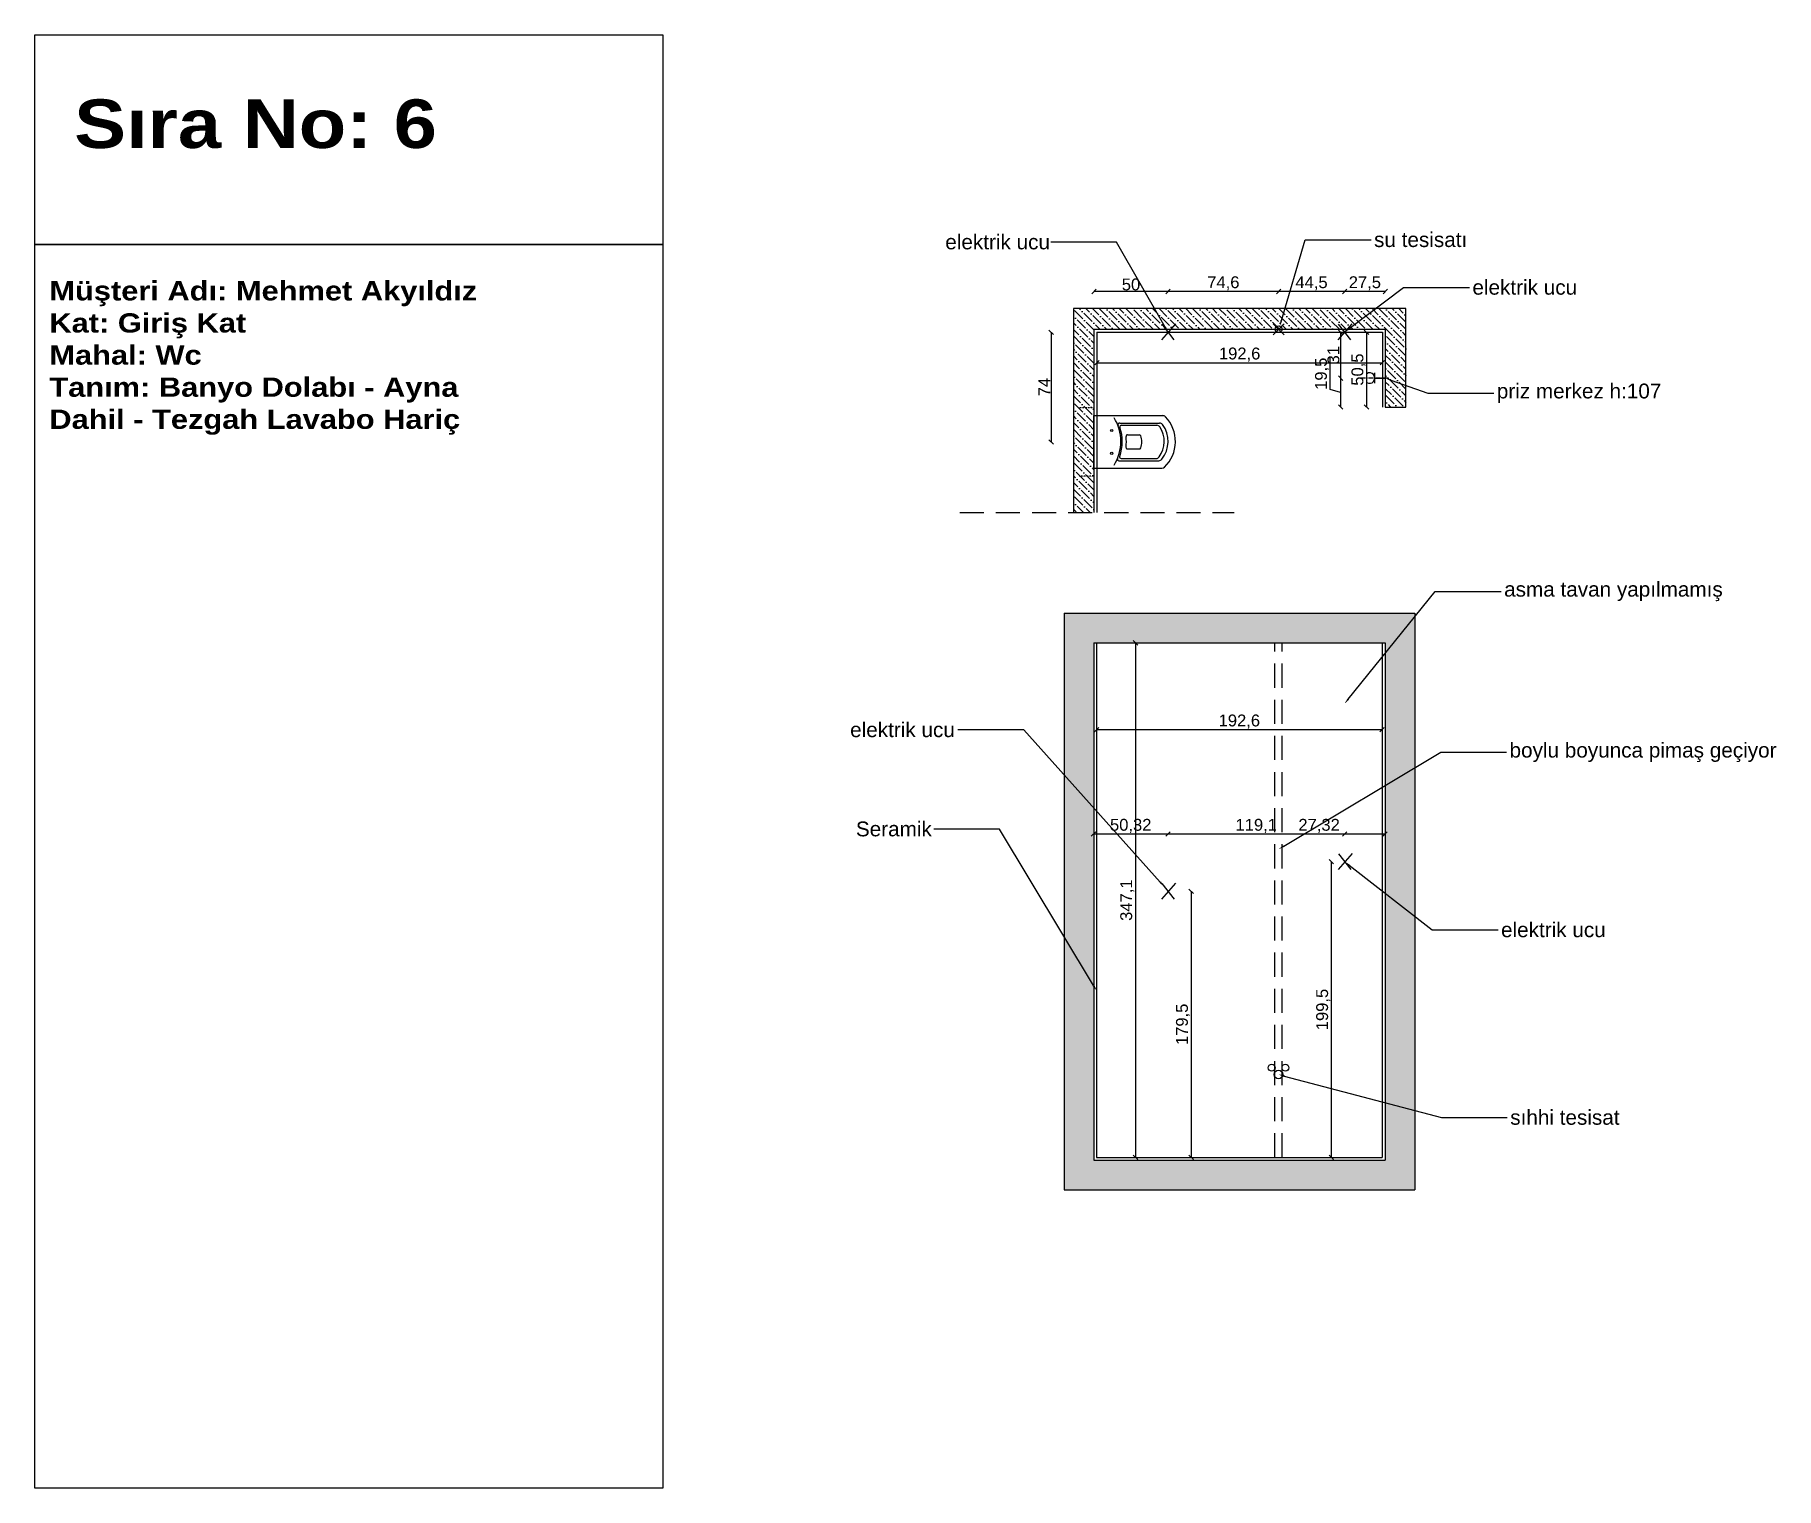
# Model space of a CAD drawing. Header units: millimetres. Extents: x -1860 to 15304, y 307 to 22353.
# Drawn here: x 3092 to 4267, y 15998 to 16978 of the extents above; entities that cross this region are included whole.
import ezdxf
from ezdxf import colors
from ezdxf.entities.mleader import LeaderData, LeaderLine
from ezdxf.math import Vec2, Vec3

# ---------------------------------------------------------------- set-up
doc = ezdxf.new("R2010")
doc.units = ezdxf.units.MM
for name, pattern in [('( Hidden )', [0.375, 0.25, -0.125]), ('CENTER', [50.8, 31.75, -6.35, 6.35, -6.35]), ('DOT', [0.25, 0, -0.25])]:
    doc.linetypes.add(name, pattern=pattern)
for name, color, linetype in [('0_Toner_Axis', 8, 'CENTER'), ('5_Toner_Electrical', 133, 'Continuous'), ('dim_int', 183, 'Continuous'), ('perde', 90, 'Continuous'), ('prizler elektrik', 2, 'Continuous')]:
    doc.layers.add(name, color=color, linetype=linetype)
doc.layers.add('transparan', color=7, linetype='Continuous', transparency=0.75)
doc.layers.add('çerçeve', color=40, linetype='Continuous', lineweight=40)
doc.styles.get("Standard").update_dxf_attribs({"font": 'arial.ttf'})
doc.dimstyles.new('ISO-25', dxfattribs={"dimtxt": 8, "dimasz": 3, "dimexe": 1.25, "dimexo": 0.625, "dimtad": 1, "dimtxsty": 'Standard', "dimblk": 'OBLIQUE', "dimcen": 2.5, "dimse1": 1, "dimse2": 1, "dimadec": 0, "dimazin": 0, "dimtfac": 1, "dimtmove": 0, "dimatfit": 3, "dimldrblk": 'OBLIQUE', "dimfxl": 1, "dimarcsym": 0})

msp = doc.modelspace()

# ---------------------------------------------------------------- texts
at = {"layer": 'çerçeve', "color": 0, "lineweight": 25, "transparency": 33554687, "insert": (3363.45159, 16934.79192), "char_height": 32.7868852, "attachment_point": 3}
msp.add_mtext('{\\fArial Black|b1|i0|c162|p34;Sıra No: 6}', dxfattribs=at)
at = {"layer": 'çerçeve', "color": 0, "lineweight": 25, "transparency": 33554687, "insert": (3390.12929, 16812.16651), "char_height": 13, "width": 288.1522418, "attachment_point": 3}
msp.add_mtext('\\pxql;{\\fArial Black|b1|i0|c162|p34;Müşteri Adı: Mehmet Akyıldız\\PKat: Giriş Kat\\PMahal: Wc\\PTanım: Banyo Dolabı - Ayna Dahil - Tezgah Lavabo Hariç}', dxfattribs=at)

# ---------------------------------------------------------------- blocks, each defined once
blk = doc.blocks.new('_Oblique')
at = {"color": 0, "linetype": 'ByBlock', "lineweight": -2}
blk.add_line((-0.5, -0.5), (0.5, 0.5), dxfattribs=at)
blk = doc.blocks.new('*D156')
at = {"color": 0, "lineweight": -2, "transparency": 16777216}
blk.add_line((3808.8, 16757.1), (4001.4, 16757.1), dxfattribs=at)
at = {"layer": 'Defpoints', "color": 0, "transparency": 16777216}
for p in [(3808.8, 16777.7), (4001.4, 16777.7), (4001.4, 16757.1)]:
    blk.add_point(p, dxfattribs=at)
at = {"color": 0, "lineweight": -2, "transparency": 16777216, "xscale": 3, "yscale": 3, "zscale": 3, "rotation": 180}
blk.add_blockref('_Oblique', (3808.8, 16757.1), dxfattribs=at)
at = {"color": 0, "lineweight": -2, "transparency": 16777216, "xscale": 3, "yscale": 3, "zscale": 3}
blk.add_blockref('_Oblique', (4001.4, 16757.1), dxfattribs=at)
at = {"color": 0, "transparency": 16777216, "insert": (3905.1, 16762.6), "char_height": 8, "attachment_point": 5}
blk.add_mtext('192,6', dxfattribs=at)
blk = doc.blocks.new('*D355')
at = {"color": 0, "lineweight": -2, "transparency": 16777216}
blk.add_line((3990.7, 16777.7), (3990.7, 16727.2), dxfattribs=at)
at = {"layer": 'Defpoints', "color": 0, "transparency": 16777216}
for p in [(4001.4, 16777.7), (3990.7, 16727.2), (4003.4, 16727.2)]:
    blk.add_point(p, dxfattribs=at)
at = {"color": 0, "lineweight": -2, "transparency": 16777216, "xscale": 3, "yscale": 3, "zscale": 3}
for p, rotation in [((3990.7, 16777.7), 90), ((3990.7, 16727.2), 270)]:
    blk.add_blockref('_Oblique', p, dxfattribs=dict(at, rotation=rotation))
at = {"color": 0, "transparency": 16777216, "insert": (3985.3, 16752.5), "char_height": 8, "attachment_point": 5, "rotation": 90}
blk.add_mtext('50,5', dxfattribs=at)
blk = doc.blocks.new('zgvfdvd')
at = {"layer": 'prizler elektrik', "lineweight": 30}
for p, q in [((22208.29, -7204.62), (22213.29, -7209.62)), ((22213.29, -7204.62), (22208.29, -7209.62))]:
    blk.add_line(p, q, dxfattribs=at)
blk.add_circle((22210.79, -7207.12), 1.5, dxfattribs=at)
blk = doc.blocks.new('klozettt')
at = {"layer": 'transparan'}
for p, q in [((30831.9, 9996.9), (30831.9, 10043.4)), ((30831.9, 9996.9), (30831.9, 10042.8)), ((30836.9, 10014.3), (30836.9, 10041.2)), ((30838.4, 10015.4), (30838.4, 10039.3)), ((30860.8, 10015.2), (30860.8, 10038.9)), ((30862.3, 10013.8), (30862.3, 10040.8)), ((30867.3, 9996.9), (30867.3, 10042.8)), ((30844.8, 10019.6), (30844.8, 10027.6)), ((30854.4, 10019.5), (30854.4, 10027.6))]:
    blk.add_line(p, q, dxfattribs=at)
at = {"layer": 'transparan', "linetype": 'DOT', "ltscale": 0.05}
for p, q in [((30826.4, 9986.9), (30826.4, 9996.9)), ((30826.4, 9996.9), (30872.8, 9996.9)), ((30872.8, 9996.9), (30872.8, 9986.9))]:
    blk.add_line(p, q, dxfattribs=at)
at = {"layer": 'transparan', "linetype": 'Continuous'}
blk.add_line((30867.3, 9996.9), (30831.9, 9996.9), dxfattribs=at)
at = {"layer": 'transparan'}
for centre in [(30841.9, 10008.9), (30857.3, 10008.9)]:
    blk.add_circle(centre, 0.75, dxfattribs=at)
for centre, radius, start, end in [((30849.3, 10027.9), 24, 43.837, 133.9934), ((30849.3, 10027.4), 19.5, 51.8497, 125.722), ((30834.4, 10043.4), 2.5, 133.9934, 180.0201), ((30839.4, 10041.2), 2.5, 125.722, 180.0346), ((30840.9, 10039.3), 2.5, 124.1713, 180.0375), ((30849.3, 10026.9), 17.5, 53.1214, 124.1713), ((30858.3, 10038.9), 2.5, 0.0198, 53.1214), ((30859.8, 10040.8), 2.5, 0.0198, 51.8498), ((30864.8, 10042.8), 2.5, 0.0195, 43.837), ((30845.8, 10027.6), 1, 109.3138, 180.0375), ((30849.6, 10016.7), 12.5, 70.7258, 109.3138), ((30853.4, 10027.6), 1, 0.0021, 70.7258), ((30849.3, 9985.1), 30, 57.7888, 122.2507), ((30838.2, 10014.4), 1.29, 182.1145, 291.8665), ((30839.4, 10015.4), 1, 180.0375, 288.0527), ((30849.3, 9985), 31, 70.8535, 108.0527), ((30845.8, 10019.6), 1, 180.0375, 276.2942), ((30849.3, 9987.8), 31, 82.6634, 96.2942), ((30853.4, 10019.5), 1, 262.6634, 0.0021), ((30859.8, 10015.2), 1, 250.8535, 305.4367), ((30859.8, 10015.2), 1, 305.4367, 0.0197), ((30861.2, 10013.8), 1.11, 254.2168, 357.0535)]:
    blk.add_arc(centre, radius, start, end, dxfattribs=at)
blk = doc.blocks.new('*D356')
at = {"color": 0, "lineweight": -2, "transparency": 16777216}
blk.add_line((3777.9, 16777.7), (3777.9, 16703.7), dxfattribs=at)
at = {"layer": 'Defpoints', "color": 0, "transparency": 16777216}
for p in [(3806.8, 16777.7), (3777.9, 16703.7), (3806.8, 16703.7)]:
    blk.add_point(p, dxfattribs=at)
at = {"color": 0, "lineweight": -2, "transparency": 16777216, "xscale": 3, "yscale": 3, "zscale": 3}
for p, rotation in [((3777.9, 16777.7), 90), ((3777.9, 16703.7), 270)]:
    blk.add_blockref('_Oblique', p, dxfattribs=dict(at, rotation=rotation))
at = {"color": 0, "transparency": 16777216, "insert": (3773.3, 16740.7), "char_height": 8, "attachment_point": 5, "rotation": 90}
blk.add_mtext('74', dxfattribs=at)
blk = doc.blocks.new('*D157')
at = {"color": 0, "lineweight": -2, "transparency": 16777216}
blk.add_line((4003.4, 16805.2), (3975.9, 16805.2), dxfattribs=at)
at = {"layer": 'Defpoints', "color": 0, "transparency": 16777216}
for p in [(3975.9, 16805.2), (3975.9, 16779.7), (4003.4, 16779.7)]:
    blk.add_point(p, dxfattribs=at)
at = {"color": 0, "lineweight": -2, "transparency": 16777216, "xscale": 3, "yscale": 3, "zscale": 3, "rotation": 180}
blk.add_blockref('_Oblique', (3975.9, 16805.2), dxfattribs=at)
at = {"color": 0, "lineweight": -2, "transparency": 16777216, "xscale": 3, "yscale": 3, "zscale": 3}
blk.add_blockref('_Oblique', (4003.4, 16805.2), dxfattribs=at)
at = {"color": 0, "transparency": 16777216, "insert": (3989.6, 16810.7), "char_height": 8, "attachment_point": 5}
blk.add_mtext('27,5', dxfattribs=at)
blk = doc.blocks.new('*D357')
at = {"color": 0, "lineweight": -2, "transparency": 16777216}
blk.add_line((3975.9, 16805.2), (3931.4, 16805.2), dxfattribs=at)
at = {"layer": 'Defpoints', "color": 0, "transparency": 16777216}
for p in [(3931.4, 16805.2), (3931.4, 16779.7), (3975.9, 16779.7)]:
    blk.add_point(p, dxfattribs=at)
at = {"color": 0, "lineweight": -2, "transparency": 16777216, "xscale": 3, "yscale": 3, "zscale": 3, "rotation": 180}
blk.add_blockref('_Oblique', (3931.4, 16805.2), dxfattribs=at)
at = {"color": 0, "lineweight": -2, "transparency": 16777216, "xscale": 3, "yscale": 3, "zscale": 3}
blk.add_blockref('_Oblique', (3975.9, 16805.2), dxfattribs=at)
at = {"color": 0, "transparency": 16777216, "insert": (3953.6, 16810.7), "char_height": 8, "attachment_point": 5}
blk.add_mtext('44,5', dxfattribs=at)
blk = doc.blocks.new('*D358')
at = {"color": 0, "lineweight": -2, "transparency": 16777216}
blk.add_line((3931.4, 16805.2), (3856.8, 16805.2), dxfattribs=at)
at = {"layer": 'Defpoints', "color": 0, "transparency": 16777216}
for p in [(3856.8, 16805.2), (3856.8, 16779.7), (3931.4, 16779.7)]:
    blk.add_point(p, dxfattribs=at)
at = {"color": 0, "lineweight": -2, "transparency": 16777216, "xscale": 3, "yscale": 3, "zscale": 3, "rotation": 180}
blk.add_blockref('_Oblique', (3856.8, 16805.2), dxfattribs=at)
at = {"color": 0, "lineweight": -2, "transparency": 16777216, "xscale": 3, "yscale": 3, "zscale": 3}
blk.add_blockref('_Oblique', (3931.4, 16805.2), dxfattribs=at)
at = {"color": 0, "transparency": 16777216, "insert": (3894.1, 16810.7), "char_height": 8, "attachment_point": 5}
blk.add_mtext('74,6', dxfattribs=at)
blk = doc.blocks.new('*D158')
at = {"color": 0, "lineweight": -2, "transparency": 16777216}
blk.add_line((3856.8, 16805.2), (3806.8, 16805.2), dxfattribs=at)
at = {"layer": 'Defpoints', "color": 0, "transparency": 16777216}
for p in [(3806.8, 16805.2), (3806.8, 16779.7), (3856.8, 16779.7)]:
    blk.add_point(p, dxfattribs=at)
at = {"color": 0, "lineweight": -2, "transparency": 16777216, "xscale": 3, "yscale": 3, "zscale": 3, "rotation": 180}
blk.add_blockref('_Oblique', (3806.8, 16805.2), dxfattribs=at)
at = {"color": 0, "lineweight": -2, "transparency": 16777216, "xscale": 3, "yscale": 3, "zscale": 3}
blk.add_blockref('_Oblique', (3856.8, 16805.2), dxfattribs=at)
at = {"color": 0, "transparency": 16777216, "insert": (3831.8, 16809.9), "char_height": 8, "attachment_point": 5}
blk.add_mtext('50', dxfattribs=at)
blk = doc.blocks.new('*D159')
at = {"color": 0, "lineweight": -2, "transparency": 16777216}
blk.add_line((3834.8, 16568.1), (3834.8, 16221), dxfattribs=at)
at = {"layer": 'Defpoints', "color": 0, "transparency": 16777216}
for p in [(3808.6, 16568.1), (3808.6, 16221), (3834.8, 16221)]:
    blk.add_point(p, dxfattribs=at)
at = {"color": 0, "lineweight": -2, "transparency": 16777216, "xscale": 3, "yscale": 3, "zscale": 3}
for p, rotation in [((3834.8, 16568.1), 90), ((3834.8, 16221), 270)]:
    blk.add_blockref('_Oblique', p, dxfattribs=dict(at, rotation=rotation))
at = {"color": 0, "transparency": 16777216, "insert": (3829.3, 16394.5), "char_height": 8, "attachment_point": 5, "rotation": 90}
blk.add_mtext('347,1', dxfattribs=at)
blk = doc.blocks.new('*D359')
at = {"color": 0, "lineweight": -2, "transparency": 16777216}
blk.add_line((3808.6, 16509.6), (4001.2, 16509.6), dxfattribs=at)
at = {"layer": 'Defpoints', "color": 0, "transparency": 16777216}
for p in [(3808.6, 16568.1), (4001.2, 16568.1), (4001.2, 16509.6)]:
    blk.add_point(p, dxfattribs=at)
at = {"color": 0, "lineweight": -2, "transparency": 16777216, "xscale": 3, "yscale": 3, "zscale": 3, "rotation": 180}
blk.add_blockref('_Oblique', (3808.6, 16509.6), dxfattribs=at)
at = {"color": 0, "lineweight": -2, "transparency": 16777216, "xscale": 3, "yscale": 3, "zscale": 3}
blk.add_blockref('_Oblique', (4001.2, 16509.6), dxfattribs=at)
at = {"color": 0, "transparency": 16777216, "insert": (3904.9, 16515), "char_height": 8, "attachment_point": 5}
blk.add_mtext('192,6', dxfattribs=at)
blk = doc.blocks.new('A$C5399117F')
at = {"layer": '0_Toner_Axis', "ltscale": 0.1}
blk.add_lwpolyline([(3.5, 18.8), (3.5, 0)], dxfattribs=at)
at = {"layer": '5_Toner_Electrical'}
for p, q in [((3.5, 9.9), (3.5, 16.9)), ((7, 9.9), (0, 9.9))]:
    blk.add_line(p, q, dxfattribs=at)
blk.add_arc((3.5, 6.4), 3.53, 326.7114, 213.2886, dxfattribs=at)
blk = doc.blocks.new('*D360')
at = {"color": 0, "lineweight": -2, "transparency": 16777216}
blk.add_line((3973.2, 16777.7), (3973.2, 16746.7), dxfattribs=at)
at = {"layer": 'Defpoints', "color": 0, "transparency": 16777216}
for p in [(4001.4, 16777.7), (3973.2, 16746.7), (4003.4, 16746.7)]:
    blk.add_point(p, dxfattribs=at)
at = {"color": 0, "lineweight": -2, "transparency": 16777216, "xscale": 3, "yscale": 3, "zscale": 3}
for p, rotation in [((3973.2, 16777.7), 90), ((3973.2, 16746.7), 270)]:
    blk.add_blockref('_Oblique', p, dxfattribs=dict(at, rotation=rotation))
at = {"color": 0, "transparency": 16777216, "insert": (3968.4, 16762.2), "char_height": 8, "attachment_point": 5, "rotation": 90}
blk.add_mtext('31', dxfattribs=at)
blk = doc.blocks.new('*D361')
at = {"color": 0, "lineweight": -2, "transparency": 16777216}
for p, q in [((3966.2, 16739.1), (3966.2, 16760.4)), ((3973.2, 16746.7), (3973.2, 16727.2)), ((3973.2, 16737), (3966.2, 16739.1))]:
    blk.add_line(p, q, dxfattribs=at)
at = {"layer": 'Defpoints', "color": 0, "transparency": 16777216}
for p in [(4003.4, 16746.7), (3973.2, 16727.2), (4003.4, 16727.2)]:
    blk.add_point(p, dxfattribs=at)
at = {"color": 0, "lineweight": -2, "transparency": 16777216, "xscale": 3, "yscale": 3, "zscale": 3}
for p, rotation in [((3973.2, 16746.7), 90), ((3973.2, 16727.2), 270)]:
    blk.add_blockref('_Oblique', p, dxfattribs=dict(at, rotation=rotation))
at = {"color": 0, "transparency": 16777216, "insert": (3960.7, 16749.7), "char_height": 8, "attachment_point": 5, "rotation": 90}
blk.add_mtext('19,5', dxfattribs=at)
blk = doc.blocks.new('*D160')
at = {"color": 0, "lineweight": -2, "transparency": 16777216}
blk.add_line((3872.4, 16400.5), (3872.4, 16221), dxfattribs=at)
at = {"layer": 'Defpoints', "color": 0, "transparency": 16777216}
for p in [(3856.8, 16400.5), (3856.8, 16221), (3872.4, 16221)]:
    blk.add_point(p, dxfattribs=at)
at = {"color": 0, "lineweight": -2, "transparency": 16777216, "xscale": 3, "yscale": 3, "zscale": 3}
for p, rotation in [((3872.4, 16400.5), 90), ((3872.4, 16221), 270)]:
    blk.add_blockref('_Oblique', p, dxfattribs=dict(at, rotation=rotation))
at = {"color": 0, "transparency": 16777216, "insert": (3866.9, 16310.7), "char_height": 8, "attachment_point": 5, "rotation": 90}
blk.add_mtext('179,5', dxfattribs=at)
blk = doc.blocks.new('*D161')
at = {"color": 0, "lineweight": -2, "transparency": 16777216}
blk.add_line((3967, 16221), (3967, 16420.5), dxfattribs=at)
at = {"layer": 'Defpoints', "color": 0, "transparency": 16777216}
for p in [(3967, 16420.5), (3975.9, 16420.5), (4001.2, 16221)]:
    blk.add_point(p, dxfattribs=at)
at = {"color": 0, "lineweight": -2, "transparency": 16777216, "xscale": 3, "yscale": 3, "zscale": 3}
for p, rotation in [((3967, 16420.5), 90), ((3967, 16221), 270)]:
    blk.add_blockref('_Oblique', p, dxfattribs=dict(at, rotation=rotation))
at = {"color": 0, "transparency": 16777216, "insert": (3961.5, 16320.7), "char_height": 8, "attachment_point": 5, "rotation": 90}
blk.add_mtext('199,5', dxfattribs=at)
blk = doc.blocks.new('*D362')
at = {"color": 0, "lineweight": -2, "transparency": 16777216}
for p, q in [((3975.9, 16439.1), (3944.6, 16439.1)), ((4003.2, 16439.1), (3975.9, 16439.1))]:
    blk.add_line(p, q, dxfattribs=at)
at = {"layer": 'Defpoints', "color": 0, "transparency": 16777216}
for p in [(3975.9, 16439.1), (3975.9, 16420.5), (4003.2, 16219)]:
    blk.add_point(p, dxfattribs=at)
at = {"color": 0, "lineweight": -2, "transparency": 16777216, "xscale": 3, "yscale": 3, "zscale": 3, "rotation": 180}
blk.add_blockref('_Oblique', (3975.9, 16439.1), dxfattribs=at)
at = {"color": 0, "lineweight": -2, "transparency": 16777216, "xscale": 3, "yscale": 3, "zscale": 3}
blk.add_blockref('_Oblique', (4003.2, 16439.1), dxfattribs=at)
at = {"color": 0, "transparency": 16777216, "insert": (3958.7, 16444.6), "char_height": 8, "attachment_point": 5}
blk.add_mtext('27,32', dxfattribs=at)
blk = doc.blocks.new('*D162')
at = {"color": 0, "lineweight": -2, "transparency": 16777216}
blk.add_line((3975.9, 16439.1), (3856.8, 16439.1), dxfattribs=at)
at = {"layer": 'Defpoints', "color": 0, "transparency": 16777216}
for p in [(3856.8, 16439.1), (3975.9, 16420.5), (3856.8, 16400.5)]:
    blk.add_point(p, dxfattribs=at)
at = {"color": 0, "lineweight": -2, "transparency": 16777216, "xscale": 3, "yscale": 3, "zscale": 3, "rotation": 180}
blk.add_blockref('_Oblique', (3856.8, 16439.1), dxfattribs=at)
at = {"color": 0, "lineweight": -2, "transparency": 16777216, "xscale": 3, "yscale": 3, "zscale": 3}
blk.add_blockref('_Oblique', (3975.9, 16439.1), dxfattribs=at)
at = {"color": 0, "transparency": 16777216, "insert": (3916.3, 16444.6), "char_height": 8, "attachment_point": 5}
blk.add_mtext('119,1', dxfattribs=at)
blk = doc.blocks.new('*D163')
at = {"color": 0, "lineweight": -2, "transparency": 16777216}
blk.add_line((3856.8, 16439.1), (3806.5, 16439.1), dxfattribs=at)
at = {"layer": 'Defpoints', "color": 0, "transparency": 16777216}
for p in [(3806.5, 16449.6), (3806.5, 16439.1), (3856.8, 16400.5)]:
    blk.add_point(p, dxfattribs=at)
at = {"color": 0, "lineweight": -2, "transparency": 16777216, "xscale": 3, "yscale": 3, "zscale": 3, "rotation": 180}
blk.add_blockref('_Oblique', (3806.5, 16439.1), dxfattribs=at)
at = {"color": 0, "lineweight": -2, "transparency": 16777216, "xscale": 3, "yscale": 3, "zscale": 3}
blk.add_blockref('_Oblique', (3856.8, 16439.1), dxfattribs=at)
at = {"color": 0, "transparency": 16777216, "insert": (3831.6, 16444.6), "char_height": 8, "attachment_point": 5}
blk.add_mtext('50,32', dxfattribs=at)
blk = doc.blocks.new('A$C250070FD')
at = {"color": 244, "true_color": 0x991b1e}
for p, q in [((7.8, 8.8), (-1.7, -2)), ((-1.5, 8.6), (6.8, -2))]:
    blk.add_line(p, q, dxfattribs=at)

# ---------------------------------------------------------------- dimensions: what is measured, and where the dimension line sits
for base, p1, p2, picture, middle in [((3806.78833, 16805.23697), (3856.78833, 16779.73197), (3806.78833, 16779.73197), '*D158', (3831.78833, 16809.94656)), ((3856.78833, 16805.23697), (3931.38833, 16779.73197), (3856.78833, 16779.73197), '*D358', (3894.08833, 16810.66961)), ((3931.38833, 16805.23697), (3975.8867, 16779.73197), (3931.38833, 16779.73197), '*D357', (3953.63751, 16810.65324)), ((3806.47249, 16439.14971), (3856.78833, 16400.45077), (3806.47249, 16449.62489), '*D163', (3831.63041, 16444.58235)), ((3856.78833, 16439.14971), (3975.88833, 16420.45077), (3856.78833, 16400.45077), '*D162', (3916.33833, 16444.58235))]:
    dim = msp.add_linear_dim(base=base, p1=p1, p2=p2, dimstyle='ISO-25', override={"dimtmove": 1})
    dim.commit()
    dim.dimension.update_dxf_attribs({"geometry": picture, "text_midpoint": middle})
for p1, p2, distance, picture, middle in [((4003.38833, 16779.73197), (3975.8867, 16779.73197), -25.50501, '*D157', (3989.63751, 16810.66961)), ((3806.78833, 16777.73197), (3806.78833, 16703.73197), -28.90361, '*D356', (3773.25971, 16740.73197))]:
    dim = msp.add_aligned_dim(p1=p1, p2=p2, distance=distance, dimstyle='ISO-25')
    dim.commit()
    dim.dimension.update_dxf_attribs({"geometry": picture, "text_midpoint": middle})
for base, p1, p2, picture, middle in [((3973.15579, 16746.73359), (4001.38833, 16777.73197), (4003.38833, 16746.73359), '*D360', (3968.44347, 16762.23278)), ((3990.68751, 16727.23197), (4001.38833, 16777.73197), (4003.38833, 16727.23197), '*D355', (3985.25487, 16752.48197)), ((3834.76896, 16220.95077), (3808.60791, 16568.05077), (3808.60791, 16220.95077), '*D159', (3829.33632, 16394.50077)), ((3966.97544, 16420.45077), (4001.20791, 16220.95077), (3975.88833, 16420.45077), '*D161', (3961.5428, 16320.70077)), ((3872.37426, 16220.95077), (3856.78833, 16400.45077), (3856.78833, 16220.95077), '*D160', (3866.94162, 16310.70077))]:
    dim = msp.add_linear_dim(base=base, p1=p1, p2=p2, angle=90, dimstyle='ISO-25')
    dim.commit()
    dim.dimension.update_dxf_attribs({"geometry": picture, "text_midpoint": middle})
for base, p1, p2, picture, middle in [((4001.38833, 16757.13737), (3808.78833, 16777.73197), (4001.38833, 16777.73197), '*D156', (3905.08833, 16762.57001)), ((4001.20791, 16509.60646), (3808.60791, 16568.05077), (4001.20791, 16568.05077), '*D359', (3904.90791, 16515.0391)), ((3975.88833, 16439.14971), (4003.20791, 16218.95077), (3975.88833, 16420.45077), '*D362', (3958.73809, 16444.58235))]:
    dim = msp.add_linear_dim(base=base, p1=p1, p2=p2, dimstyle='ISO-25')
    dim.commit()
    dim.dimension.update_dxf_attribs({"geometry": picture, "text_midpoint": middle})
dim = msp.add_linear_dim(base=(3973.15579, 16727.23197), p1=(4003.38833, 16746.73359), p2=(4003.38833, 16727.23197), angle=90, dimstyle='ISO-25', override={"dimtmove": 1})
dim.commit()
dim.dimension.update_dxf_attribs({"geometry": '*D361', "text_midpoint": (3960.72801, 16739.70632)})

# ---------------------------------------------------------------- hatches: boundary and pattern name
at = {"true_color": 0x636466, "transparency": 33554687}
h = msp.add_hatch(dxfattribs=at)
h.set_pattern_fill('ANSI36', color=251, angle=270)
h.set_pattern_definition([(315, (-3502.7175, 9558.6662), (6.1739261, -1.683798), [7.9375, -1.5875, 0, -1.5875])])
h.paths.add_polyline_path([(3806.78833, 16779.73197), (4003.38833, 16779.73197), (4003.38833, 16727.23197), (4017.28833, 16727.23197), (4017.28833, 16779.73197), (4017.28833, 16793.63197), (3792.88833, 16793.63197), (3792.88833, 16656.1248), (3806.78833, 16656.1248)])
h = msp.add_hatch(dxfattribs=at)
h.set_pattern_fill('ANSI36', color=251, angle=270)
h.set_pattern_definition([(315, (-3502.7175, 9351.9497), (6.1739261, -1.683798), [7.9375, -1.5875, 0, -1.5875])])
h.paths.add_polyline_path([(4023.20791, 16585.6238), (4003.20791, 16560.87146), (4003.20791, 16472.9969), (4023.20791, 16484.32113)], flags=17)
h.paths.add_polyline_path([(4023.20791, 16484.32113), (4003.20791, 16472.9969), (4003.20791, 16399.19354), (4023.20791, 16383.63165)], flags=17)
h.paths.add_polyline_path([(4023.20791, 16383.63165), (4003.20791, 16399.19354), (4003.20791, 16257.88517), (4023.20791, 16252.61586)])
h.paths.add_polyline_path([(4023.20791, 16252.61586), (4003.20791, 16257.88517), (4003.20791, 16218.95077), (3806.60791, 16218.95077), (3806.60791, 16336.73539), (3786.60791, 16370.06826), (3786.60791, 16198.95077), (4023.20791, 16198.95077)])
h.paths.add_polyline_path([(3806.60791, 16568.05077), (4003.20791, 16568.05077), (4003.20791, 16560.87146), (4023.20791, 16585.6238), (4023.20791, 16588.05077), (3786.60791, 16588.05077), (3786.60791, 16370.06826), (3806.60791, 16336.73539)])

# ---------------------------------------------------------------- linework, layer by layer
for p, q in [((4017.28833, 16793.63197), (3792.88833, 16793.63197)), ((3792.88833, 16793.63197), (3792.88833, 16656.1248)), ((4017.28833, 16779.73197), (4017.28833, 16793.63197)), ((3806.78833, 16779.73197), (4003.38833, 16779.73197)), ((3806.78833, 16779.73197), (3806.78833, 16656.1248)), ((4003.38833, 16779.73197), (4003.38833, 16727.23197)), ((4017.28833, 16727.23197), (4017.28833, 16779.73197)), ((3808.78833, 16777.73197), (4001.38833, 16777.73197)), ((3808.78833, 16777.73197), (3808.78833, 16656.1248)), ((4001.38833, 16777.73197), (4001.38833, 16727.23197)), ((4003.38833, 16727.23197), (4017.28833, 16727.23197)), ((3786.60791, 16588.05077), (3786.60791, 16198.95077)), ((3786.60791, 16588.05077), (4023.20791, 16588.05077)), ((4023.20791, 16588.05077), (4023.20791, 16198.95077)), ((3806.60791, 16568.05077), (3806.60791, 16218.95077)), ((3806.60791, 16568.05077), (4003.20791, 16568.05077)), ((3808.60791, 16568.05077), (3808.60791, 16220.95077)), ((4001.20791, 16568.05077), (4001.20791, 16220.95077)), ((4003.20791, 16568.05077), (4003.20791, 16218.95077)), ((3806.60791, 16218.95077), (4003.20791, 16218.95077)), ((3808.60791, 16220.95077), (4001.20791, 16220.95077)), ((3786.60791, 16198.95077), (4023.20791, 16198.95077))]:
    msp.add_line(p, q)
at = {"linetype": '( Hidden )', "ltscale": 65}
for p, q in [((3716.24639, 16656.1248), (3901.50912, 16656.1248)), ((3928.88833, 16220.95077), (3928.88833, 16568.05077)), ((3933.88833, 16220.95077), (3933.88833, 16568.05077))]:
    msp.add_line(p, q, dxfattribs=at)
for points in [[(3092.17375, 16978.38014), (3515.83176, 16978.38014), (3515.83176, 16836.83483), (3092.17375, 16836.83483)], [(3092.17375, 16836.83483), (3515.83176, 16836.83483), (3515.83176, 15997.7306), (3092.17375, 15997.7306)]]:
    msp.add_lwpolyline(points, close=True)
for centre, radius in [((3926.73257, 16281.44747), 2.28227), ((3931.34048, 16276.81978), 2.9354), ((3935.96518, 16281.44747), 2.28227)]:
    msp.add_circle(centre, radius)

# ---------------------------------------------------------------- block references
at = {"color": 219, "true_color": 0x642165}
for p in [(3853.98976, 16774.58692), (3973.08976, 16774.58692), (3973.21868, 16417.14444), (3854.11868, 16397.14444)]:
    msp.add_blockref('A$C250070FD', p, dxfattribs=at)
at = {"rotation": 270}
msp.add_blockref('A$C5399117F', (3986.46524, 16750.26182), dxfattribs=at)
at = {"layer": 'dim_int', "rotation": 270}
msp.add_blockref('klozettt', (-6190.11952, 47553.3223), dxfattribs=at)
at = {"layer": 'perde', "color": 0, "xscale": 1.5, "yscale": 1.5, "zscale": 1.5, "rotation": 270}
msp.add_blockref('zgvfdvd', (14742.07373, 50095.91474), dxfattribs=at)

msp.set_redraw_order([(e.dxf.handle, doc.entitydb.next_handle()) for e in msp.query("TEXT MTEXT ATTDEF DIMENSION ARC_DIMENSION")])  # texts and dimensions are drawn at this point

# ---------------------------------------------------------------- leaders
at = {"color": 6}
ml = msp.add_multileader_mtext('Standard', dxfattribs=at)
ml.set_content('elektrik ucu', color=6)
ml.set_leader_properties()
ml.build(insert=Vec2(0, 0))
ml.multileader.update_dxf_attribs({"dogleg_length": 44.44786})
ctx = ml.context
ctx.base_point, ctx.char_height, ctx.plane_origin = Vec3(3704.47905, 16838.56337), 10, Vec3(3856.7867, 16777.73197)
notes = []
notes.append((ctx, [(1, (1, 1, 0), (3822.06743, 16838.56337), (-1, 0), 44.44786, [(0, [(3856.7867, 16777.73197)], 0, [])])]))
ctx.mtext.insert, ctx.mtext.flow_direction = Vec3(3706.47905, 16843.64523), 5
ml = msp.add_multileader_mtext('Standard', dxfattribs=at)
ml.set_content('su tesisatı', color=6)
ml.set_leader_properties()
ml.build(insert=Vec2(0, 0))
ml.multileader.update_dxf_attribs({"dogleg_length": 44.44786})
ctx = ml.context
ctx.base_point, ctx.char_height, ctx.plane_origin = Vec3(3993.79424, 16840.10597), 10, Vec3(3932.11924, 16781.73197)
notes.append((ctx, [(0, (1, 1, 0), (3949.34638, 16840.10597), (1, 0), 44.44786, [(0, [(3932.11924, 16781.73197)], 0, [])])]))
ctx.mtext.insert, ctx.mtext.flow_direction = Vec3(3995.79424, 16845.18782), 5
ml = msp.add_multileader_mtext('Standard', dxfattribs=at)
ml.set_content('elektrik ucu', color=6)
ml.set_leader_properties()
ml.build(insert=Vec2(0, 0))
ml.multileader.update_dxf_attribs({"dogleg_length": 44.44786})
ctx = ml.context
ctx.base_point, ctx.char_height, ctx.plane_origin = Vec3(4060.16547, 16807.95978), 10, Vec3(3975.8867, 16777.73197)
notes.append((ctx, [(0, (1, 1, 0), (4015.71761, 16807.95978), (1, 0), 44.44786, [(0, [(3975.8867, 16777.73197)], 0, [])])]))
ctx.mtext.insert, ctx.mtext.flow_direction = Vec3(4062.16547, 16813.04164), 5
ml = msp.add_multileader_mtext('Standard', dxfattribs=at)
ml.set_content('priz merkez h:107', color=6)
ml.set_leader_properties()
ml.build(insert=Vec2(0, 0))
ml.multileader.update_dxf_attribs({"dogleg_length": 44.44786})
ctx = ml.context
ctx.base_point, ctx.char_height, ctx.plane_origin = Vec3(4076.61924, 16736.66151), 10, Vec3(4003.38833, 16746.73359)
notes.append((ctx, [(0, (1, 1, 0), (4032.17138, 16736.66151), (1, 0), 44.44786, [(0, [(4003.38833, 16746.73359)], 0, [])])]))
ctx.mtext.insert, ctx.mtext.flow_direction = Vec3(4078.61924, 16743.04964), 5
ml = msp.add_multileader_mtext('Standard', dxfattribs=at)
ml.set_content('asma tavan yapılmamış ', color=6)
ml.set_leader_properties()
ml.build(insert=Vec2(0, 0))
ml.multileader.update_dxf_attribs({"dogleg_length": 44.44786})
ctx = ml.context
ctx.base_point, ctx.char_height, ctx.plane_origin = Vec3(4081.55668, 16602.82779), 10, Vec3(3975.8626, 16527.02845)
notes.append((ctx, [(0, (1, 1, 0), (4037.10882, 16602.82779), (1, 0), 44.44786, [(0, [(3975.8626, 16527.02845)], 0, [])])]))
ctx.mtext.insert, ctx.mtext.flow_direction = Vec3(4083.55668, 16609.29778), 5
ml = msp.add_multileader_mtext('Standard', dxfattribs=at)
ml.set_content('elektrik ucu', color=6)
ml.set_leader_properties()
ml.build(insert=Vec2(0, 0))
ml.multileader.update_dxf_attribs({"dogleg_length": 44.44786})
ctx = ml.context
ctx.base_point, ctx.char_height, ctx.plane_origin = Vec3(3641.79435, 16509.42197), 10, Vec3(3904.70395, 16403.60147)
ctx.text_align_type = 2
notes.append((ctx, [(1, (1, 1, 0), (3759.38273, 16509.42197), (-1, 0), 44.44786, [(0, [(3854.22968, 16403.60147)], 0, [])])]))
ctx.mtext.insert, ctx.mtext.alignment, ctx.mtext.flow_direction = Vec3(3712.93487, 16514.50383), 3, 5
ml = msp.add_multileader_mtext('Standard', dxfattribs=at)
ml.set_content('boylu boyunca pimaş geçiyor', color=6)
ml.set_leader_properties()
ml.build(insert=Vec2(0, 0))
ml.multileader.update_dxf_attribs({"dogleg_length": 44.44786})
ctx = ml.context
ctx.base_point, ctx.char_height, ctx.plane_origin = Vec3(4085.20718, 16494.25893), 10, Vec3(3975.8626, 16428.93457)
notes.append((ctx, [(0, (1, 1, 0), (4040.75932, 16494.25893), (1, 0), 44.44786, [(0, [(3931.42722, 16428.93457)], 0, [])])]))
ctx.mtext.insert, ctx.mtext.flow_direction = Vec3(4087.20718, 16500.72892), 5
ml = msp.add_multileader_mtext('Standard', dxfattribs=at)
ml.set_content('Seramik', color=6)
ml.set_leader_properties()
ml.build(insert=Vec2(0, 0))
ml.multileader.update_dxf_attribs({"dogleg_length": 44.44786})
ctx = ml.context
ctx.base_point, ctx.char_height, ctx.plane_origin = Vec3(3644.16787, 16442.46667), 10, Vec3(3808.60791, 16332.05005)
notes.append((ctx, [(0, (1, 1, 0), (3743.16826, 16442.46667), (-1, 0), 44.44786, [(1, [(3808.60791, 16333.4021), (3743.16826, 16442.46667)], 0, [])])]))
ctx.mtext.insert, ctx.mtext.flow_direction = Vec3(3646.16787, 16447.55194), 5
ml = msp.add_multileader_mtext('Standard', dxfattribs=at)
ml.set_content('elektrik ucu', color=6)
ml.set_leader_properties()
ml.build(insert=Vec2(0, 0))
ml.multileader.update_dxf_attribs({"dogleg_length": 44.44786})
ctx = ml.context
ctx.base_point, ctx.char_height, ctx.plane_origin = Vec3(4079.46238, 16374.44499), 10, Vec3(4026.3626, 16420.45077)
notes.append((ctx, [(0, (1, 1, 0), (4035.01452, 16374.44499), (1, 0), 44.44786, [(0, [(3975.88833, 16420.45077)], 0, [])])]))
ctx.mtext.insert, ctx.mtext.flow_direction = Vec3(4081.46238, 16379.52684), 5
ml = msp.add_multileader_mtext('Standard', dxfattribs=at)
ml.set_content('sıhhi tesisat', color=6)
ml.set_leader_properties()
ml.build(insert=Vec2(0, 0))
ml.multileader.update_dxf_attribs({"dogleg_length": 44.44786})
ctx = ml.context
ctx.base_point, ctx.char_height, ctx.plane_origin = Vec3(4085.67194, 16247.86922), 10, Vec3(3931.34048, 16276.81978)
notes.append((ctx, [(0, (1, 1, 0), (4041.22408, 16247.86922), (1, 0), 44.44786, [(0, [(3931.34048, 16276.81978)], 0, [])])]))
ctx.mtext.insert, ctx.mtext.flow_direction = Vec3(4087.67194, 16252.95107), 5
for ctx, leaders in notes:
    for number, flags, end, landing, length, lines in leaders:
        leader = LeaderData()
        leader.index, (leader.has_last_leader_line, leader.has_dogleg_vector, leader.attachment_direction) = number, flags
        leader.last_leader_point, leader.dogleg_vector, leader.dogleg_length = Vec3(end), Vec3(landing), length
        for number, points, colour, breaks in lines:
            line = LeaderLine()
            line.index, line.vertices, line.color, line.breaks = number, Vec3.list(points), colors.encode_raw_color(colour), breaks
            leader.lines.append(line)
        ctx.leaders.append(leader)

doc.saveas('drawing.dxf')
